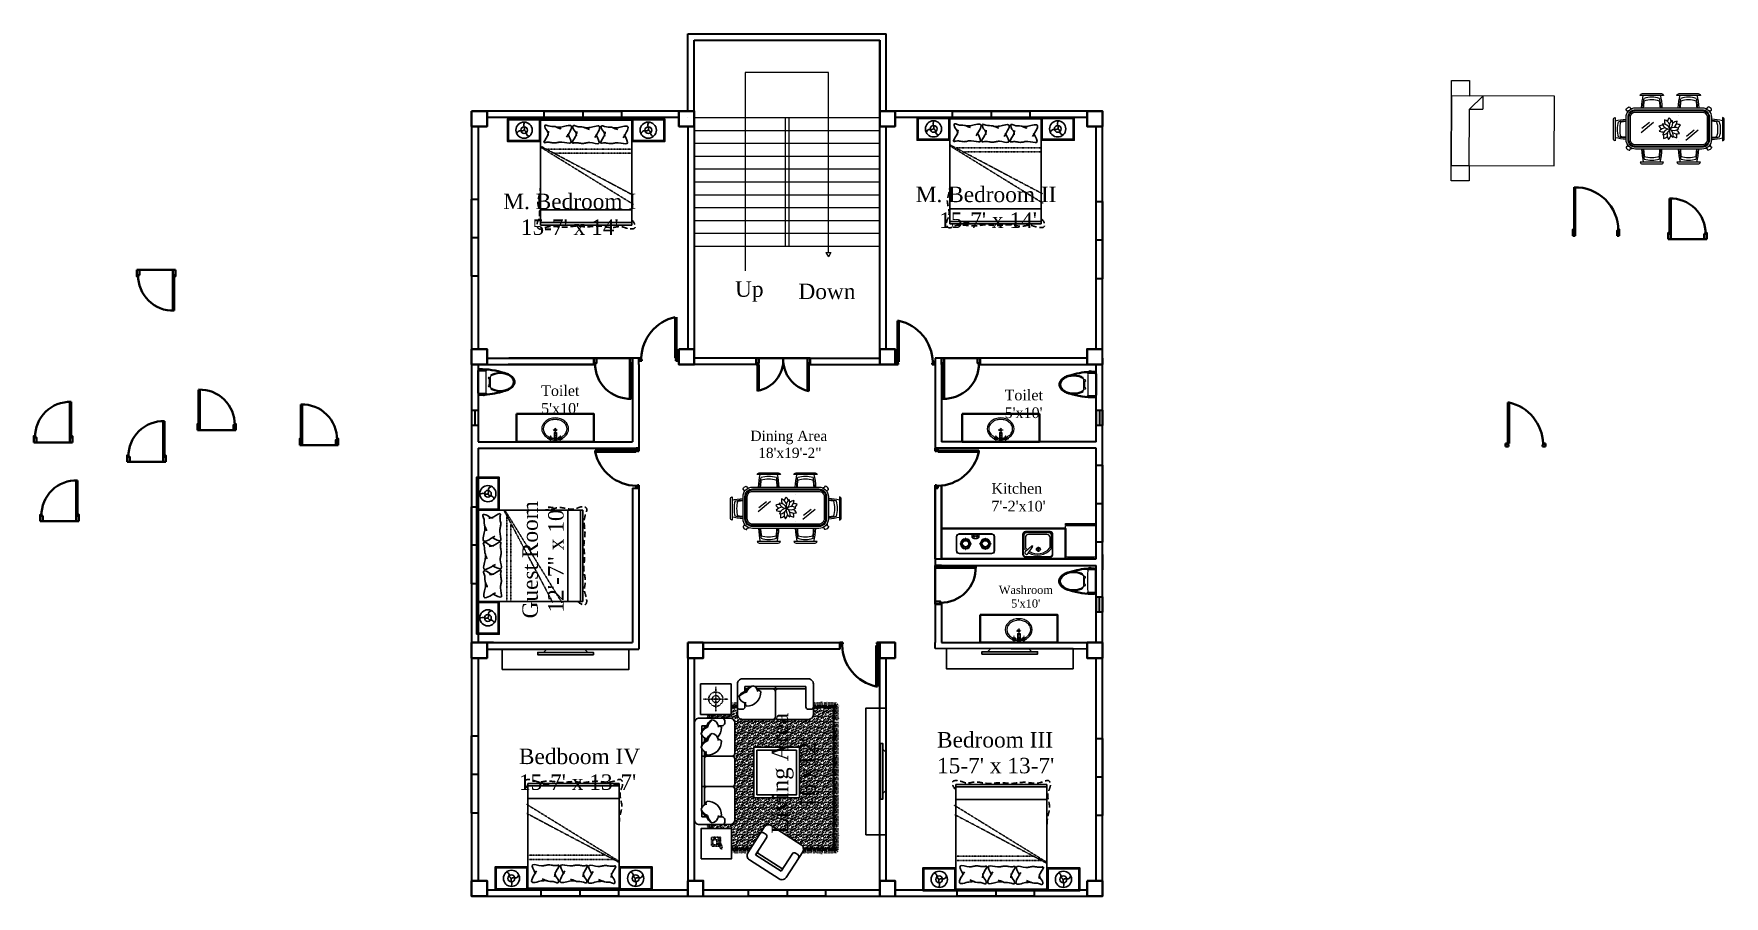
# Model space of a CAD drawing. Header units: inches. Extents: x -79350 to 491628, y -93215 to 155882.
# Drawn here: x -40033 to -38720, y -10547 to -9877 of the extents above; entities that cross this region are included whole.
import ezdxf

# ---------------------------------------------------------------- set-up
doc = ezdxf.new("R2010")
doc.units = ezdxf.units.IN
doc.header["$MEASUREMENT"] = 0
for name, pattern in [('DASHDOT2', [0.5, 0.25, -0.125, 0, -0.125]), ('DASHED2', [0.375, 0.25, -0.125]), ('HIDDEN2', [0.1875, 0.125, -0.0625])]:
    doc.linetypes.add(name, pattern=pattern)
doc.layers.get('0').update_dxf_attribs({"lineweight": 30})
for name, color, linetype, lineweight in [('A-illustr-FURNITURE', 11, 'Continuous', 9), ('Column', 1, 'Continuous', 30), ('Letter', 7, 'Continuous', 20), ('LINE', 7, 'Continuous', 20), ('SANITARY', 42, 'Continuous', 13)]:
    doc.layers.add(name, color=color, linetype=linetype, lineweight=lineweight)
doc.layers.add('Door', color=7, linetype='Continuous', lineweight=40, true_color=0x763422)
doc.layers.add('Window', color=7, linetype='Continuous', lineweight=30, true_color=0x6b99dd)
for name, color, linetype in [('FURHATCH', 57, 'Continuous'), ('FURNITURE', 53, 'Continuous'), ('Stairs', 7, 'Continuous'), ('Wall', 7, 'Continuous')]:
    doc.layers.add(name, color=color, linetype=linetype)
doc.styles.get("Standard").update_dxf_attribs({"font": 'times.ttf', "height": 12})

msp = doc.modelspace()

# ---------------------------------------------------------------- texts
at = {"layer": 'Letter', "attachment_point": 1}
for s, width, gutter_width, heights, insert, char_height in [("M. Bedroom I^J   15-7' x 14'", 143.7063, 60, [47.61], (-39668.38, -10001.71), 12), ("M. Bedroom II^J    15-7' x 14'", 143.7063, 60, [47.61], (-39348, -9996.28), 12), ("Toilet^J5'x10'", 97.678, 41.31, [0], (-39639, -10150.61), 8.2616), ("Toilet^J5'x10'", 97.678, 41.31, [0], (-39279, -10154), 8.2616), ('Dining Area ^J  18\'x19\'-2"', 95.1702, 39.74, [31.53], (-39476.42, -10185.85), 7.9471), ("       Kitchen^J       7'-2'x10'", 97.678, 41.31, [0], (-39311.11, -10226.52), 8.2616), ("Washroom^J    5'x10'", 93.1404, 31.73, [17.19], (-39283.5, -10306.31), 6.3452), ("Bedroom III^J15-7' x 13-7'", 143.7063, 60, [47.61], (-39331.5, -10420), 12), (" Bedboom IV^J 15-7' x 13-7'", 143.7063, 60, [47.61], (-39660.75, -10432.88), 12)]:
    msp.add_mtext_dynamic_manual_height_columns(s, width=width, gutter_width=gutter_width, heights=heights, dxfattribs=dict(at, insert=insert, char_height=char_height))
at = {"layer": 'Letter', "attachment_point": 1, "rotation": 90}
for s, width, gutter_width, heights, insert, char_height in [('Guest Room^J 12\'-7" x 10\'', 159.6277, 60, [0], (-39653.52, -10331.67), 12), ("Living Area ^J    16'x12'", 153.1953, 63.96, [50.75], (-39459.85, -10498.91), 12.7924)]:
    msp.add_mtext_dynamic_manual_height_columns(s, width=width, gutter_width=gutter_width, heights=heights, dxfattribs=dict(at, insert=insert, char_height=char_height))
at = {"layer": 'Stairs', "char_height": 12, "attachment_point": 1}
for s, width, insert in [('Up', 69.7229, (-39488.36, -10069.82)), ('Down', 86.0171, (-39439.12, -10071.6))]:
    msp.add_mtext_dynamic_manual_height_columns(s, width=width, gutter_width=60, heights=[0], dxfattribs=dict(at, insert=insert))

# ---------------------------------------------------------------- blocks, each defined once
blk = doc.blocks.new('d30')
at = {"layer": 'Door', "ltscale": 0.3}
for p, q in [((37959.6, 7135.1), (37959.6, 7162.6)), ((37960.6, 7135.1), (37960.6, 7162.6)), ((37931.6, 7131.1), (37933.6, 7131.1)), ((37933.6, 7131.1), (37959.6, 7131.1)), ((37959.6, 7131.1), (37961.6, 7131.1))]:
    blk.add_line(p, q, dxfattribs=at)
for points in [[(37931.6, 7131.1), (37931.6, 7136.1), (37932.6, 7136.1), (37932.6, 7135.1), (37933.6, 7135.1), (37933.6, 7131.1)], [(37961.6, 7131.1), (37961.6, 7136.1), (37960.6, 7136.1), (37960.6, 7135.1), (37959.6, 7135.1), (37959.6, 7131.1)]]:
    blk.add_lwpolyline(points, dxfattribs=at)
blk.add_arc((37959.7, 7135.6), 27.1, 88.0728, 180.8948, dxfattribs=at)
blk = doc.blocks.new('A$Cd981bfd4')
at = {"layer": 'Door', "ltscale": 0.3}
for p, q in [((0, 41), (20.6, 41)), ((0, 40), (20.6, 40)), ((20.6, 42), (25.6, 42)), ((20.6, 40), (20.6, 41)), ((25.6, 42), (25.6, 40)), ((25.6, 40), (25.6, 21)), ((25.6, 2), (25.6, 21)), ((0, 2), (21.6, 2)), ((0, 1), (21.6, 1)), ((20.6, 0), (25.6, 0))]:
    blk.add_line(p, q, dxfattribs=at)
for points in [[(25.6, 42), (25.6, 40), (21.6, 40), (21.6, 41), (20.6, 41), (20.6, 42)], [(25.6, 0), (25.6, 2), (21.6, 2), (21.6, 1), (20.6, 1), (20.6, 0)]]:
    blk.add_lwpolyline(points, dxfattribs=at)
for centre, radius, start, end in [((24.3, 45.5), 24.6, 190.6572, 272.9002), ((24.4, -3.9), 24.9, 87.3888, 168.6891)]:
    blk.add_arc(centre, radius, start, end, dxfattribs=at)
blk = doc.blocks.new('A$C8264ac47')
at = {"layer": 'A-illustr-FURNITURE', "color": 18, "true_color": 0x000000}
for p, q in [((503, 1445), (999, 1445)), ((1278, 1445), (1774, 1445)), ((36, 503), (36, 999)), ((810, 979), (549, 762)), ((797, 894), (635, 765)), ((969, 1020), (970, 1020)), ((1752, 817), (1491, 599)), ((1739, 731), (1577, 602)), ((2300, 503), (2300, 999)), ((969, 461), (970, 461)), ((503, 36), (999, 36)), ((1278, 36), (1774, 36))]:
    blk.add_line(p, q, dxfattribs=at)
for points in [[(999, 1445, 0.333667), (951, 1481), (551, 1481, 0.333667), (503, 1445)], [(1774, 1445, 0.333667), (1726, 1481), (1326, 1481, 0.333667), (1278, 1445)], [(36, 999, 0.333667), (0, 951), (0, 551, 0.333667), (36, 503)], [(2300, 999, -0.333667), (2336, 951), (2336, 551, -0.333667), (2300, 503)], [(999, 36, -0.333667), (951, 0), (551, 0, -0.333667), (503, 36)], [(1774, 36, -0.333667), (1726, 0), (1326, 0, -0.333667), (1278, 36)]]:
    blk.add_lwpolyline(points, format="xyb", dxfattribs=at)
for points in [[(469, 1172), (1869, 1172, -0.414214), (2069, 972), (2069, 499, -0.414214), (1869, 299), (469, 299, -0.414214), (269, 499), (269, 972, -0.414214)], [(469, 1132), (1869, 1132, -0.414214), (2029, 972), (2029, 499, -0.414214), (1869, 339), (469, 339, -0.414214), (309, 499), (309, 972, -0.414214)], [(469, 1112), (1869, 1112, -0.414214), (2009, 972), (2009, 499, -0.414214), (1869, 359), (469, 359, -0.414214), (329, 499), (329, 972, -0.414214)], [(469, 1082), (1869, 1082, -0.414214), (1979, 972), (1979, 499, -0.414214), (1869, 389), (469, 389, -0.414214), (359, 499), (359, 972, -0.414214)]]:
    blk.add_lwpolyline(points, format="xyb", close=True, dxfattribs=at)
for centre, radius, start, end in [((753, 862), 543, 72.7033, 107.2967), ((753, 806), 543, 72.7033, 107.2967), ((1528, 862), 543, 72.7033, 107.2967), ((1528, 806), 543, 72.7033, 107.2967), ((618, 753), 543, 162.7033, 197.2967), ((674, 753), 543, 162.7033, 197.2967), ((1058, 603), 145, 122.5086, 156.2476), ((991, 675), 173, 56.1324, 105.6013), ((1109, 930), 188, 208.1301, 238.4932), ((1058, 631), 147, 52.0447, 133.2473), ((1047, 870), 159, 235.7761, 309.5159), ((1231, 920), 233, 177.2105, 198.3514), ((983, 787), 145, 50.5086, 84.2476), ((1234, 881), 159, 163.7761, 237.5159), ((1010, 797), 147, 340.0447, 61.2473), ((1230, 625), 147, 124.0447, 205.2473), ((1000, 688), 159, 307.7761, 21.5159), ((1311, 840), 188, 136.1301, 166.4932), ((1153, 894), 147, 268.0447, 349.2473), ((1302, 707), 159, 91.7761, 165.5159), ((1158, 588), 159, 19.7761, 93.5159), ((1289, 787), 147, 196.0447, 277.2473), ((1031, 874), 173, 344.1324, 33.6013), ((1339, 722), 233, 105.2105, 126.3514), ((1233, 897), 173, 272.1324, 321.6013), ((1136, 916), 145, 338.5086, 12.2476), ((1287, 621), 188, 64.1301, 94.4932), ((1183, 557), 233, 33.2105, 54.3514), ((1662, 753), 543, 342.7033, 17.2967), ((1717, 753), 543, 342.7033, 17.2967), ((1008, 879), 233, 249.2105, 270.3514), ((1167, 575), 173, 128.1324, 177.6013), ((962, 767), 188, 280.1301, 310.4931), ((1257, 617), 145, 194.5086, 228.2476), ((1317, 712), 173, 200.1324, 249.6013), ((979, 655), 233, 321.2105, 342.3514), ((1071, 576), 188, 352.1301, 22.4931), ((1305, 811), 145, 266.5086, 300.2476), ((753, 674), 543, 252.7033, 287.2967), ((753, 618), 543, 252.7033, 287.2967), ((1528, 674), 543, 252.7033, 287.2967), ((1528, 618), 543, 252.7033, 287.2967)]:
    blk.add_arc(centre, radius, start, end, dxfattribs=at)
for centre, major_axis, start_param, end_param in [((753, 1081), (0, -632), 4.099527, 4.56758), ((753, 1081), (0, -632), 7.99879, 8.466844), ((1528, 1081), (0, -632), 4.099527, 4.56758), ((1528, 1081), (0, -632), 7.99879, 8.466844), ((399, 753), (632, 0), 8.062748, 8.466844), ((399, 753), (632, 0), 4.099527, 4.503623)]:
    blk.add_ellipse(centre, major_axis=major_axis, ratio=0.345133, start_param=start_param, end_param=end_param, dxfattribs=at)
at = {"layer": 'A-illustr-FURNITURE', "color": 18, "true_color": 0x000000, "extrusion": (0, 0, -1)}
for centre, major_axis, start_param, end_param in [((1937, 753), (632, 0), 4.923784, 5.325251), ((1937, 753), (632, 0), 0.957934, 1.359402), ((753, 399), (0, 632), 4.099527, 4.553045), ((753, 399), (0, 632), 1.730141, 2.183659), ((1528, 399), (0, 632), 4.099527, 4.553045), ((1528, 399), (0, 632), 1.730141, 2.183659)]:
    blk.add_ellipse(centre, major_axis=major_axis, ratio=0.345133, start_param=start_param, end_param=end_param, dxfattribs=at)
at = {"layer": 'A-illustr-FURNITURE', "color": 18, "true_color": 0x000000}
for points, knots in [([(296, 1074), (295, 1083), (293, 1099), (288, 1122), (258, 1120), (281, 1171), (304, 1186), (349, 1200), (350, 1177), (355, 1159), (376, 1161), (390, 1159), (395, 1158)], [25.854151, 25.854151, 25.854151, 25.854151, 52.771329, 71.894905, 86.117928, 121.954734, 172.04851, 202.476174, 216.691855, 230.01003, 254.635643, 269.112988, 269.112988, 269.112988, 269.112988]), ([(592, 1381), (589, 1365), (586, 1349), (580, 1306), (576, 1280), (571, 1226), (569, 1199), (568, 1172)], [4.2084563, 4.2084563, 4.2084563, 4.2084563, 4.2962292, 4.2962292, 4.433179, 4.433179, 4.5651263, 4.5651263, 4.5651263, 4.5651263]), ([(594, 1325), (590, 1302), (587, 1277), (582, 1226), (580, 1199), (579, 1172)], [4.3081151, 4.3081151, 4.3081151, 4.3081151, 4.433179, 4.433179, 4.5651263, 4.5651263, 4.5651263, 4.5651263]), ([(925, 1172), (924, 1197), (922, 1222), (917, 1273), (914, 1300), (910, 1326)], [8.0012444, 8.0012444, 8.0012444, 8.0012444, 8.1227425, 8.1227425, 8.2598231, 8.2598231, 8.2598231, 8.2598231]), ([(939, 1172), (938, 1197), (936, 1222), (931, 1275), (927, 1303), (921, 1347), (918, 1364), (915, 1381)], [8.0012444, 8.0012444, 8.0012444, 8.0012444, 8.1227425, 8.1227425, 8.2664644, 8.2664644, 8.3579144, 8.3579144, 8.3579144, 8.3579144]), ([(1367, 1381), (1364, 1365), (1361, 1349), (1355, 1306), (1351, 1280), (1346, 1226), (1344, 1199), (1343, 1172)], [4.2084563, 4.2084563, 4.2084563, 4.2084563, 4.2962292, 4.2962292, 4.433179, 4.433179, 4.5651263, 4.5651263, 4.5651263, 4.5651263]), ([(1369, 1325), (1365, 1302), (1362, 1277), (1357, 1226), (1355, 1199), (1354, 1172)], [4.3081151, 4.3081151, 4.3081151, 4.3081151, 4.433179, 4.433179, 4.5651263, 4.5651263, 4.5651263, 4.5651263]), ([(1700, 1172), (1699, 1197), (1697, 1222), (1692, 1273), (1689, 1300), (1685, 1326)], [8.0012444, 8.0012444, 8.0012444, 8.0012444, 8.1227425, 8.1227425, 8.2598231, 8.2598231, 8.2598231, 8.2598231]), ([(1714, 1172), (1713, 1197), (1711, 1222), (1706, 1275), (1703, 1303), (1696, 1347), (1693, 1364), (1690, 1381)], [8.0012444, 8.0012444, 8.0012444, 8.0012444, 8.1227425, 8.1227425, 8.2664644, 8.2664644, 8.3579144, 8.3579144, 8.3579144, 8.3579144]), ([(2041, 1075), (2042, 1084), (2044, 1099), (2049, 1122), (2079, 1120), (2056, 1171), (2033, 1186), (1988, 1200), (1987, 1177), (1982, 1159), (1961, 1161), (1948, 1159), (1943, 1158)], [26.596612, 26.596612, 26.596612, 26.596612, 52.771329, 71.894905, 86.117928, 121.954734, 172.04851, 202.476174, 216.691855, 230.01003, 254.635643, 268.767944, 268.767944, 268.767944, 268.767944]), ([(269, 936), (257, 935), (246, 935), (206, 931), (178, 927), (133, 921), (116, 918), (100, 915)], [8.0663515, 8.0663515, 8.0663515, 8.0663515, 8.1227425, 8.1227425, 8.2664644, 8.2664644, 8.3579144, 8.3579144, 8.3579144, 8.3579144]), ([(269, 922), (257, 921), (246, 921), (207, 917), (180, 914), (154, 910)], [8.0663515, 8.0663515, 8.0663515, 8.0663515, 8.1227425, 8.1227425, 8.2598231, 8.2598231, 8.2598231, 8.2598231]), ([(2069, 936), (2080, 935), (2091, 934), (2130, 931), (2158, 927), (2203, 921), (2219, 918), (2236, 915)], [8.0690291, 8.0690291, 8.0690291, 8.0690291, 8.1227425, 8.1227425, 8.2664644, 8.2664644, 8.3579144, 8.3579144, 8.3579144, 8.3579144]), ([(2069, 922), (2080, 921), (2091, 920), (2129, 917), (2156, 914), (2182, 910)], [8.0690291, 8.0690291, 8.0690291, 8.0690291, 8.1227425, 8.1227425, 8.2598231, 8.2598231, 8.2598231, 8.2598231]), ([(100, 592), (116, 589), (132, 586), (174, 579), (201, 576), (242, 572), (255, 571), (269, 570)], [4.2084563, 4.2084563, 4.2084563, 4.2084563, 4.2962292, 4.2962292, 4.433179, 4.433179, 4.5000191, 4.5000191, 4.5000191, 4.5000191]), ([(155, 594), (179, 590), (203, 587), (242, 583), (255, 582), (269, 581)], [4.3081151, 4.3081151, 4.3081151, 4.3081151, 4.433179, 4.433179, 4.5000191, 4.5000191, 4.5000191, 4.5000191]), ([(296, 398), (295, 390), (293, 375), (288, 353), (258, 355), (281, 304), (304, 289), (349, 275), (350, 297), (355, 316), (374, 314), (386, 315), (389, 316)], [28.55667, 28.55667, 28.55667, 28.55667, 52.771329, 71.894905, 86.117928, 121.954734, 172.04851, 202.476174, 216.691855, 230.01003, 254.635643, 263.792895, 263.792895, 263.792895, 263.792895]), ([(2041, 397), (2042, 389), (2044, 375), (2049, 353), (2079, 355), (2056, 304), (2033, 289), (1988, 275), (1987, 297), (1982, 316), (1963, 314), (1951, 315), (1948, 316)], [29.290825, 29.290825, 29.290825, 29.290825, 52.771329, 71.894905, 86.117928, 121.954734, 172.04851, 202.476174, 216.691855, 230.01003, 254.635643, 263.419397, 263.419397, 263.419397, 263.419397]), ([(2181, 594), (2157, 590), (2133, 587), (2095, 583), (2082, 582), (2069, 581)], [4.3081151, 4.3081151, 4.3081151, 4.3081151, 4.433179, 4.433179, 4.4973415, 4.4973415, 4.4973415, 4.4973415]), ([(2236, 592), (2220, 589), (2204, 586), (2162, 579), (2135, 576), (2095, 572), (2082, 571), (2069, 570)], [4.2084563, 4.2084563, 4.2084563, 4.2084563, 4.2962292, 4.2962292, 4.433179, 4.433179, 4.4973415, 4.4973415, 4.4973415, 4.4973415]), ([(592, 100), (589, 116), (586, 132), (580, 174), (576, 201), (571, 252), (569, 275), (568, 299)], [4.2084563, 4.2084563, 4.2084563, 4.2084563, 4.2962292, 4.2962292, 4.433179, 4.433179, 4.5503345, 4.5503345, 4.5503345, 4.5503345]), ([(594, 155), (590, 179), (587, 203), (582, 252), (581, 275), (579, 299)], [4.3081151, 4.3081151, 4.3081151, 4.3081151, 4.433179, 4.433179, 4.5503345, 4.5503345, 4.5503345, 4.5503345]), ([(924, 299), (923, 277), (922, 256), (917, 207), (914, 180), (910, 154)], [8.0160361, 8.0160361, 8.0160361, 8.0160361, 8.1227425, 8.1227425, 8.2598231, 8.2598231, 8.2598231, 8.2598231]), ([(938, 299), (937, 277), (936, 256), (931, 206), (927, 178), (921, 133), (918, 116), (915, 100)], [8.0160361, 8.0160361, 8.0160361, 8.0160361, 8.1227425, 8.1227425, 8.2664644, 8.2664644, 8.3579144, 8.3579144, 8.3579144, 8.3579144]), ([(1367, 100), (1364, 116), (1361, 132), (1355, 174), (1351, 201), (1346, 252), (1344, 275), (1343, 299)], [4.2084563, 4.2084563, 4.2084563, 4.2084563, 4.2962292, 4.2962292, 4.433179, 4.433179, 4.5503345, 4.5503345, 4.5503345, 4.5503345]), ([(1369, 155), (1365, 179), (1362, 203), (1357, 252), (1356, 275), (1354, 299)], [4.3081151, 4.3081151, 4.3081151, 4.3081151, 4.433179, 4.433179, 4.5503345, 4.5503345, 4.5503345, 4.5503345]), ([(1700, 299), (1698, 277), (1697, 256), (1692, 207), (1689, 180), (1685, 154)], [8.0160361, 8.0160361, 8.0160361, 8.0160361, 8.1227425, 8.1227425, 8.2598231, 8.2598231, 8.2598231, 8.2598231]), ([(1714, 299), (1712, 277), (1711, 256), (1706, 206), (1703, 178), (1696, 133), (1693, 116), (1690, 100)], [8.0160361, 8.0160361, 8.0160361, 8.0160361, 8.1227425, 8.1227425, 8.2664644, 8.2664644, 8.3579144, 8.3579144, 8.3579144, 8.3579144])]:
    blk.add_open_spline(points, degree=3, knots=knots, dxfattribs=at)
blk = doc.blocks.new('yq_bed_01')
at = {"linetype": 'Continuous', "ltscale": 1000}
for p, q in [((2100, 900), (0, 900)), ((0, 900), (0, -900)), ((2100, -900), (2100, 900)), ((0, -900), (2100, -900))]:
    blk.add_line(p, q, dxfattribs=at)
at = {"linetype": 'Continuous'}
for points in [[(0, 1550), (0, 900), (450, 900), (450, 1550)], [(0, -900), (0, -1550), (450, -1550), (450, -900)]]:
    blk.add_lwpolyline(points, close=True, dxfattribs=at)
for centre in [(225, 1225), (225, -1225)]:
    blk.add_circle(centre, 160, dxfattribs=at)
at = {"layer": 'FURHATCH', "linetype": 'Continuous', "ltscale": 1000}
for p, q in [((30, 900), (30, -900)), ((1800, -900), (1800, 900)), ((2050, -900), (2050, 900))]:
    blk.add_line(p, q, dxfattribs=at)
at = {"layer": 'FURHATCH', "linetype": 'DASHED2', "ltscale": 0.5}
for p, q in [((540, -900), (1504, 921)), ((560, -900), (1689, 931)), ((600, 900), (600, -782)), ((680, 900), (680, -625))]:
    blk.add_line(p, q, dxfattribs=at)
at = {"layer": 'FURHATCH', "linetype": 'Continuous'}
for points in [[(20, 1530), (20, 920), (430, 920), (430, 1530)], [(20, -920), (20, -1530), (430, -1530), (430, -920)]]:
    blk.add_lwpolyline(points, close=True, dxfattribs=at)
for points in [[(225, 1227, 0.228099), (158, 1225, -0.317646), (66, 1242)], [(346, 1329, -0.398826), (280, 1270, 0.069197), (273, 1269, 0.240714), (225, 1227, -0.240714)], [(300, 1084, -0.414712), (235, 1160, 0.258086), (225, 1227)], [(225, -1223, 0.228099), (158, -1225, -0.317646), (66, -1208)], [(346, -1121, -0.398826), (280, -1180, 0.069197), (273, -1181, 0.240714), (225, -1223, -0.240714)], [(300, -1366, -0.414712), (235, -1290, 0.258086), (225, -1223)]]:
    blk.add_lwpolyline(points, format="xyb", dxfattribs=at)
for centre in [(225, 1227), (225, -1223)]:
    blk.add_circle(centre, 67.5, dxfattribs=at)
at = {"layer": 'FURHATCH', "linetype": 'Continuous', "ltscale": 1000}
for points, knots in [([(376, 729), (270, 795), (112, 892), (156, 710), (179, 623), (180, 565), (181, 528)], [0, 0, 0, 0, 257.192142, 380.388355, 440.188761, 557.045341, 557.045341, 557.045341, 557.045341]), ([(313, 750), (392, 793), (546, 876), (461, 661), (480, 562), (498, 484), (476, 402), (475, 340), (499, 246), (355, 365), (285, 372), (256, 374)], [0, 0, 0, 0, 197.98522, 383.798459, 461.536852, 537.063609, 629.138715, 719.341985, 744.183766, 895.041347, 1000.692483, 1000.692483, 1000.692483, 1000.692483]), ([(213, 622), (206, 601), (192, 561), (153, 477), (178, 400), (123, 302), (210, 290), (256, 366), (322, 366), (343, 366)], [0, 0, 0, 0, 70.314327, 132.712823, 281.06886, 345.030234, 373.143701, 508.899423, 574.349148, 574.349148, 574.349148, 574.349148]), ([(210, 63), (203, 42), (189, 2), (150, -82), (175, -159), (120, -257), (207, -269), (253, -193), (319, -193), (340, -193)], [0, 0, 0, 0, 70.314327, 132.712823, 281.06886, 345.030234, 373.143701, 508.899423, 574.349148, 574.349148, 574.349148, 574.349148]), ([(373, 170), (267, 236), (109, 333), (153, 151), (176, 64), (177, 6), (178, -31)], [0, 0, 0, 0, 257.192142, 380.388355, 440.188761, 557.045341, 557.045341, 557.045341, 557.045341]), ([(309, 191), (389, 234), (543, 317), (458, 102), (477, 3), (495, -75), (472, -157), (472, -219), (496, -313), (352, -194), (282, -187), (253, -185)], [0, 0, 0, 0, 197.98522, 383.798459, 461.536852, 537.063609, 629.138715, 719.341985, 744.183766, 895.041347, 1000.692483, 1000.692483, 1000.692483, 1000.692483]), ([(363, -385), (257, -319), (99, -222), (143, -405), (166, -492), (167, -549), (168, -587)], [0, 0, 0, 0, 257.192142, 380.388355, 440.188761, 557.045341, 557.045341, 557.045341, 557.045341]), ([(300, -364), (379, -321), (533, -238), (448, -453), (467, -553), (485, -631), (463, -712), (462, -774), (486, -868), (342, -750), (272, -743), (243, -740)], [0, 0, 0, 0, 197.98522, 383.798459, 461.536852, 537.063609, 629.138715, 719.341985, 744.183766, 895.041347, 1000.692483, 1000.692483, 1000.692483, 1000.692483]), ([(200, -493), (193, -514), (179, -553), (140, -637), (165, -714), (110, -812), (197, -824), (243, -749), (309, -749), (330, -749)], [0, 0, 0, 0, 70.314327, 132.712823, 281.06886, 345.030234, 373.143701, 508.899423, 574.349148, 574.349148, 574.349148, 574.349148])]:
    blk.add_open_spline(points, degree=3, knots=knots, dxfattribs=at)
at = {"layer": 'FURHATCH', "linetype": 'DASHED2', "ltscale": 451.947922}
blk.add_open_spline([(1992, 900), (2071, 970), (2189, 999), (2167, 789), (2108, 682), (2173, 491), (2091, 272), (2150, 28), (2100, -200), (2173, -484), (2083, -701), (2209, -948), (2066, -979), (1864, -867), (1699, -991), (1474, -909), (1368, -903), (1308, -900)], degree=3, knots=[0, 0, 0, 0, 140.356688, 240.855445, 374.272085, 514.628774, 800.960617, 1037.309606, 1234.977718, 1501.883052, 1872.056655, 1990.732643, 2052.345442, 2125.407537, 2467.000811, 2608.004871, 2786.638856, 2786.638856, 2786.638856, 2786.638856], dxfattribs=at)
blk = doc.blocks.new('yq_tvcab_01')
blk.add_lwpolyline([(0, -1250), (0, 1250), (400, 1250), (400, -1250)], close=True)
at = {"layer": 'FURHATCH'}
blk.add_line((67, 550), (67, -550), dxfattribs=at)
blk.add_lwpolyline([(0, -370), (67, -438), (67, -550), (112, -550), (112, 550), (67, 550), (67, 438), (0, 370)], close=True, dxfattribs=at)
blk = doc.blocks.new('yq_sink_01')
for p, q in [((183, 24), (20, 24)), ((20, 24), (20, -24)), ((183, 24), (183, -24)), ((183, -24), (20, -24))]:
    blk.add_line(p, q)
at = {"linetype": 'DASHDOT2'}
for p, q in [((131, 97), (26, 97)), ((69, 24), (69, 158)), ((236, 48), (236, -48)), ((278, 0), (26, 0)), ((131, -97), (26, -97)), ((69, -24), (69, -158))]:
    blk.add_line(p, q, dxfattribs=at)
for centre, radius in [((69, 95), 33.5), ((69, 95), 23.9), ((236, 1), 23.9), ((69, -95), 33.5), ((69, -95), 23.9)]:
    blk.add_circle(centre, radius)
for centre, radius, start, end in [((366, 1), 326, 167.8612, 192.4926), ((312, 19), 269, 140.9541, 156.021), ((366, 1), 296, 168.0916, 192.4003), ((312, 19), 239, 140.9541, 155.6677), ((277, 47), 224, 117.0522, 140.9541), ((277, 47), 195, 117.0522, 140.9541), ((255, 91), 176, 62.9478, 117.0522), ((255, 91), 146, 62.9478, 117.0522), ((233, 47), 195, 39.0459, 62.9478), ((233, 47), 224, 39.0459, 62.9478), ((199, 19), 239, 18.571, 39.0459), ((199, 19), 269, 18.571, 39.0459), ((145, 1), 296, 0, 18.571), ((145, 1), 296, 341.429, 360), ((145, 1), 326, 360, 18.571), ((145, 1), 326, 341.429, 360), ((312, -17), 269, 204.5507, 219.0459), ((312, -17), 239, 204.736, 219.0459), ((277, -45), 224, 219.0459, 242.9478), ((277, -45), 195, 219.0459, 242.9478), ((255, -88), 176, 242.9478, 297.0522), ((255, -88), 146, 242.9478, 297.0522), ((233, -45), 195, 297.0522, 320.9541), ((233, -45), 224, 297.0522, 320.9541), ((199, -17), 239, 320.9541, 341.429), ((199, -17), 269, 320.9541, 341.429)]:
    blk.add_arc(centre, radius, start, end)
blk = doc.blocks.new('yq_matong_01')
for p, q in [((0, 201), (0, -201)), ((20, 221), (139, 221)), ((216, 91), (238, 91)), ((216, 61), (238, 61)), ((223, 61), (223, -61)), ((238, 104), (238, -104)), ((252, 138), (252, 114)), ((20, -221), (139, -221)), ((97, -221), (97, -226)), ((97, -226), (132, -226)), ((132, -221), (132, -226)), ((216, -61), (238, -61)), ((216, -91), (238, -91)), ((252, -114), (252, -138))]:
    blk.add_line(p, q)
for centre, radius, start, end in [((55, 202), 54.8, 117.322, 181.8992), ((20, 201), 20, 90, 180), ((64, -1165), 1417, 71.4068, 91.3856), ((139, 201), 20, 2.3063, 90), ((217, 161), 83.2, 95.4963, 139.9324), ((-4840, 0), 5003, 357.6937, 2.3063), ((216, 76), 15, 90, 270), ((357, -47), 193, 123.2779, 128.1384), ((407, -123), 283, 105.2088, 123.2779), ((407, -123), 303, 105.2088, 120.5699), ((439, -242), 427, 74.7912, 105.2088), ((439, -242), 407, 74.7912, 105.2088), ((471, -123), 283, 56.7221, 74.7912), ((471, -123), 303, 56.7221, 74.7912), ((521, -47), 193, 32.2565, 56.7221), ((521, -47), 213, 32.2565, 56.7221), ((596, 0), 104, 360, 32.2565), ((596, 0), 124, 360, 32.2565), ((51, -204), 51.4, 175.687, 245.0918), ((20, -201), 20, 180, 270), ((64, 1165), 1417, 268.6144, 271.2036), ((157, -247), 63.1, 159.6834, 188.4939), ((114, -226), 37, 237.5287, 304.2772), ((72, -247), 63.1, 352.0944, 20.3166), ((64, 1165), 1417, 272.8967, 288.5932), ((139, -201), 20, 270, 357.6937), ((217, -161), 83.2, 220.0676, 264.5037), ((216, -76), 15, 90, 270), ((357, 47), 193, 231.8616, 236.7221), ((407, 123), 283, 236.7221, 254.7912), ((407, 123), 303, 239.4301, 254.7912), ((439, 242), 427, 254.7912, 285.2088), ((439, 242), 407, 254.7912, 285.2088), ((471, 123), 283, 285.2088, 303.2779), ((471, 123), 303, 285.2088, 303.2779), ((521, 47), 193, 303.2779, 327.7435), ((521, 47), 213, 303.2779, 327.7435), ((596, 0), 104, 327.7435, 360), ((596, 0), 124, 327.7435, 360)]:
    blk.add_arc(centre, radius, start, end)
blk = doc.blocks.new('yq_sofa_01')
at = {"layer": 'FURHATCH', "linetype": 'HIDDEN2'}
h = blk.add_hatch(dxfattribs=at)
h.set_pattern_fill('GEOL1,_O', color=256, scale=150, angle=45)
h.set_pattern_definition([(45, (-2935.14, 78.03), (4e-14, 212.132), [37.5, -112.5]), (45, (-2940.44, 200), (4e-14, 212.132), [37.5, -112.5]), (135, (-2961.66, 125.76), (-212.132, 7e-14), [37.5, -112.5]), (135, (-2956.35, 205.3), (-212.132, 7e-14), [37.5, -112.5]), (90, (-2988.17, 173.49), (-106.066, 106.066), [37.5, -174.632]), (180, (-2876.8, 136.36), (-106.066, -106.066), [37.5, -174.632]), (71.565, (-2940.444, 136.365), (106.066, 106.066), [37.5, -297.9102]), (71.565, (-2945.75, 237.13), (106.066, 106.066), [37.5, -297.9102]), (108.435, (-2860.895, 152.274), (-106.066, 106.066), [37.5, -297.9102]), (108.435, (-2956.354, 152.274), (-106.066, 106.066), [37.5, -297.9102]), (108.435, (-2892.714, 162.88), (-106.066, 106.066), [37.5, -297.9102]), (161.565, (-2993.48, 136.365), (-106.066, 106.066), [37.5, -297.9102]), (198.435, (-2929.84, 115.15), (-106.066, -106.066), [37.5, -297.9102])])
edge = h.paths.add_edge_path()
edge.add_line((2738, 1513), (2151, 1513))
edge.add_arc((2053, 1533), 100, 302.6488, 348.511, ccw=False)
edge.add_line((2107, 1449), (1518, 1071))
edge.add_arc((1464, 1155), 100, 212.6488, 302.6488, ccw=False)
edge.add_line((1380, 1101), (1116, 1513))
edge.add_line((1116, 1513), (736, 1513))
edge.add_line((736, 1513), (736, 1125))
edge.add_line((736, 1125), (356, 1125))
edge.add_line((356, 1125), (356, 1050))
edge.add_line((356, 1050), (700, 1050))
edge.add_arc((700, 950), 100, 0, 90, ccw=False)
edge.add_line((800, 950), (800, 350))
edge.add_arc((750, 350), 50, 270, 360, ccw=False)
edge.add_arc((750, 250), 50, 0, 90, ccw=False)
edge.add_line((800, 250), (800, -250))
edge.add_arc((750, -250), 50, -90, 0, ccw=False)
edge.add_arc((750, -350), 50, 0, 90, ccw=False)
edge.add_line((800, -350), (800, -950))
edge.add_arc((700, -950), 100, -90, 0, ccw=False)
edge.add_line((700, -1050), (356, -1050))
edge.add_line((356, -1050), (356, -1125))
edge.add_line((356, -1125), (725, -1125))
edge.add_line((725, -1125), (725, -1257))
edge.add_line((725, -1257), (850, -1257))
edge.add_line((850, -1257), (850, -1125))
edge.add_arc((950, -1125), 100, 90, 180, ccw=False)
edge.add_line((950, -1025), (1550, -1025))
edge.add_arc((1550, -1075), 50, 0, 90, ccw=False)
edge.add_line((1600, -1075), (1600, -1077))
edge.add_arc((1651, -1076), 50.8, 90.926, 180.926, ccw=False)
edge.add_line((1650, -1025), (2250, -1025))
edge.add_arc((2250, -1125), 100, 0, 90, ccw=False)
edge.add_line((2350, -1125), (2350, -1257))
edge.add_line((2350, -1257), (2738, -1257))
edge.add_line((2738, -1257), (2738, 1513))
h.paths.add_polyline_path([(2075, 525), (2075, -475), (1175, -475), (1175, 525)], flags=16)
for points in [[(1056, 1607, -0.414214), (1086, 1745), (1676, 2122, -0.414214), (1814, 2092), (2138, 1587, -0.414214), (2107, 1449), (1518, 1071, -0.414214), (1380, 1101)], [(800, 350), (800, 950, 0.414214), (700, 1050), (100, 1050, 0.414214), (0, 950), (0, -950, 0.414214), (100, -1050), (700, -1050, 0.414214), (800, -950), (800, -350, 0.414214), (750, -300, 0.414214), (800, -250), (800, 250, 0.414214), (750, 300, 0.414214)], [(1650, -1025, 0.404778), (1600, -1075, 0.414214), (1550, -1025), (950, -1025, 0.414214), (850, -1125), (850, -1725, 0.414214), (950, -1825), (2250, -1825, 0.414214), (2350, -1725), (2350, -1125, 0.414214), (2250, -1025)]]:
    blk.add_lwpolyline(points, format="xyb", close=True)
for points in [[(736, 1125), (736, 1725), (136, 1725), (136, 1125)], [(1175, 525), (1175, -475), (2075, -475), (2075, 525)], [(125, -1125), (125, -1725), (725, -1725), (725, -1125)]]:
    blk.add_lwpolyline(points, close=True)
at = {"layer": 'FURHATCH', "ltscale": 1000}
for p, q in [((1209, 1645), (1715, 1969)), ((1725, 1916), (1253, 1614)), ((1930, 1632), (1715, 1969)), ((1425, 1309), (1209, 1645)), ((1999, 1617), (2042, 1644)), ((1410, 1240), (1368, 1213)), ((248, 900), (150, 900)), ((150, 795), (150, 900)), ((150, -442), (150, 712)), ((200, 862), (200, 880)), ((550, 900), (473, 900)), ((600, 1000), (600, 950)), ((200, 320), (200, 661)), ((170, 300), (180, 300)), ((200, 280), (200, -280)), ((250, 300), (750, 300)), ((170, -300), (180, -300)), ((200, -320), (200, -392)), ((250, -300), (750, -300)), ((150, -525), (150, -712)), ((200, -592), (200, -661)), ((150, -795), (150, -900)), ((150, -900), (248, -900)), ((200, -862), (200, -880)), ((473, -900), (550, -900)), ((600, -950), (600, -1000)), ((950, -1225), (900, -1225)), ((1000, -1352), (1000, -1275)), ((1600, -1075), (1600, -1575)), ((2200, -1675), (2200, -1275)), ((2250, -1225), (2300, -1225)), ((1000, -1577), (1000, -1675)), ((1038, -1625), (1020, -1625)), ((1580, -1625), (1239, -1625)), ((1600, -1655), (1600, -1645)), ((1620, -1625), (2180, -1625)), ((1105, -1675), (1000, -1675)), ((1188, -1675), (2200, -1675))]:
    blk.add_line(p, q, dxfattribs=at)
at = {"layer": 'FURHATCH', "linetype": 'HIDDEN2'}
for p, q in [((520, 1476), (339, 1476)), ((339, 1476), (339, 1298)), ((445, 1448), (363, 1448)), ((363, 1448), (363, 1352)), ((363, 1352), (445, 1352)), ((445, 1352), (445, 1448)), ((478, 1332), (478, 1442)), ((496, 1464), (504, 1489)), ((500, 1493), (513, 1497)), ((500, 1332), (500, 1442)), ((504, 1502), (518, 1506)), ((509, 1511), (522, 1515)), ((513, 1519), (526, 1524)), ((520, 1298), (520, 1476)), ((522, 1436), (535, 1440)), ((525, 1530), (538, 1534)), ((526, 1445), (540, 1449)), ((531, 1453), (544, 1458)), ((535, 1524), (548, 1528)), ((535, 1462), (548, 1467)), ((540, 1515), (553, 1519)), ((540, 1471), (553, 1475)), ((544, 1506), (557, 1511)), ((544, 1497), (557, 1502)), ((544, 1489), (557, 1493)), ((544, 1480), (557, 1484)), ((745, 1528), (742, 1623)), ((777, 1528), (790, 1623)), ((819, 1528), (809, 1623)), ((837, 1528), (837, 1623)), ((859, 1528), (859, 1623)), ((905, 1528), (894, 1623)), ((929, 1528), (926, 1623)), ((967, 1528), (956, 1623)), ((992, 1528), (988, 1623)), ((1011, 1528), (1008, 1623)), ((1044, 1528), (1054, 1610)), ((1085, 1528), (1081, 1568)), ((2159, 1528), (2162, 1623)), ((2165, 1528), (2168, 1623)), ((2189, 1528), (2201, 1623)), ((2235, 1528), (2235, 1623)), ((2257, 1528), (2257, 1623)), ((2275, 1528), (2286, 1623)), ((2317, 1528), (2304, 1623)), ((2349, 1528), (2352, 1623)), ((2369, 1528), (2372, 1623)), ((2393, 1528), (2405, 1623)), ((2439, 1528), (2439, 1623)), ((2472, 1528), (2472, 1623)), ((2490, 1528), (2500, 1623)), ((2531, 1528), (2519, 1623)), ((2563, 1528), (2567, 1623)), ((2583, 1528), (2586, 1623)), ((2607, 1528), (2619, 1623)), ((2653, 1528), (2653, 1623)), ((2679, 1528), (2671, 1623)), ((2706, 1528), (2706, 1623)), ((2735, 1528), (2735, 1623)), ((2753, 1528), (2764, 1623)), ((2753, 1528), (2795, 1612)), ((2753, 1528), (2830, 1582)), ((2753, 1522), (2845, 1546)), ((2753, 1513), (2848, 1510)), ((2753, 1486), (2848, 1499)), ((2753, 1465), (2848, 1461)), ((2753, 1445), (2848, 1442)), ((2753, 1421), (2848, 1409)), ((2753, 1393), (2848, 1393)), ((2753, 1384), (2848, 1372)), ((2753, 1347), (2848, 1359)), ((341, 1108), (247, 1118)), ((341, 1099), (247, 1087)), ((341, 1058), (247, 1068)), ((339, 1298), (520, 1298)), ((383, 1328), (383, 1318)), ((428, 1328), (383, 1328)), ((383, 1318), (428, 1318)), ((428, 1318), (428, 1328)), ((2753, 1325), (2848, 1322)), ((2753, 1305), (2848, 1302)), ((2753, 1281), (2848, 1269)), ((2753, 1240), (2848, 1251)), ((2753, 1221), (2848, 1221)), ((2753, 1176), (2848, 1187)), ((2753, 1151), (2848, 1155)), ((2753, 1132), (2848, 1135)), ((2753, 1099), (2848, 1087)), ((2753, 1058), (2848, 1068)), ((2753, 1040), (2848, 1040)), ((2753, 1011), (2848, 1011)), ((2753, 984), (2848, 976)), ((2753, 958), (2848, 958)), ((2753, 931), (2848, 942)), ((2753, 906), (2848, 910)), ((2753, 887), (2848, 890)), ((2753, 865), (2848, 852)), ((2753, 818), (2848, 818)), ((2753, 791), (2848, 802)), ((2753, 767), (2848, 770)), ((2753, 747), (2848, 750)), ((2753, 725), (2848, 713)), ((2753, 695), (2848, 695)), ((2753, 679), (2848, 679)), ((2753, 652), (2848, 663)), ((2753, 627), (2848, 630)), ((2753, 608), (2848, 611)), ((2753, 586), (2848, 573)), ((2753, 555), (2848, 555)), ((2753, 532), (2848, 529)), ((2753, 508), (2848, 496)), ((2753, 480), (2848, 480)), ((2753, 434), (2848, 446)), ((2753, 412), (2848, 409)), ((2753, 392), (2848, 389)), ((2753, 368), (2848, 356)), ((2753, 341), (2848, 341)), ((2753, 314), (2848, 323)), ((2753, 287), (2848, 287)), ((2753, 259), (2848, 259)), ((2753, 241), (2848, 230)), ((2753, 199), (2848, 212)), ((2753, 167), (2848, 164)), ((2753, 147), (2848, 144)), ((2753, 123), (2848, 111)), ((2753, 77), (2848, 77)), ((2753, 57), (2848, 69)), ((2753, 35), (2848, 32)), ((2753, 15), (2848, 12)), ((2753, -9), (2848, -21)), ((2753, -36), (2848, -36)), ((2753, -83), (2848, -70)), ((2753, -105), (2848, -108)), ((2753, -125), (2848, -128)), ((2753, -149), (2848, -160)), ((2753, -176), (2848, -176)), ((2753, -202), (2848, -194)), ((2753, -229), (2848, -229)), ((2753, -258), (2848, -258)), ((2753, -276), (2848, -287)), ((2753, -318), (2848, -305)), ((2753, -350), (2848, -353)), ((2753, -369), (2848, -373)), ((2753, -394), (2848, -405)), ((2753, -439), (2848, -439)), ((2753, -469), (2848, -457)), ((2753, -491), (2848, -494)), ((2753, -511), (2848, -514)), ((2753, -535), (2848, -547)), ((2753, -562), (2848, -562)), ((2753, -609), (2848, -597)), ((2753, -631), (2848, -634)), ((2753, -651), (2848, -654)), ((2753, -675), (2848, -687)), ((2753, -702), (2848, -702)), ((2753, -729), (2848, -720)), ((2753, -756), (2848, -756)), ((2753, -784), (2848, -784)), ((2753, -802), (2848, -813)), ((2753, -844), (2848, -831)), ((2753, -876), (2848, -879)), ((2753, -896), (2848, -899)), ((2753, -920), (2848, -932)), ((2753, -966), (2848, -966)), ((341, -1069), (247, -1066)), ((341, -1091), (247, -1104)), ((425, -1670), (425, -1180)), ((734, -1272), (731, -1367)), ((745, -1272), (742, -1367)), ((777, -1272), (790, -1367)), ((819, -1272), (809, -1367)), ((837, -1272), (837, -1367)), ((2349, -1272), (2352, -1367)), ((2369, -1272), (2372, -1367)), ((2393, -1272), (2405, -1367)), ((2439, -1272), (2439, -1367)), ((2472, -1272), (2472, -1367)), ((2490, -1272), (2500, -1367)), ((2531, -1272), (2519, -1367)), ((2563, -1272), (2567, -1367)), ((2583, -1272), (2586, -1367)), ((2607, -1272), (2619, -1367)), ((2653, -1272), (2653, -1367)), ((2679, -1272), (2671, -1367)), ((2706, -1272), (2706, -1367)), ((2735, -1272), (2735, -1367)), ((2753, -1025), (2848, -1014)), ((2753, -1050), (2848, -1046)), ((2753, -1069), (2848, -1066)), ((2753, -1091), (2848, -1104)), ((2753, -1138), (2848, -1138)), ((2753, -1165), (2848, -1154)), ((2753, -1189), (2848, -1186)), ((2753, -1209), (2848, -1206)), ((2753, -1231), (2848, -1243)), ((2753, -1258), (2848, -1255)), ((2753, -1267), (2845, -1290)), ((2753, -1272), (2830, -1326)), ((2753, -1272), (2795, -1356)), ((2753, -1272), (2764, -1367)), ((670, -1425), (180, -1425))]:
    blk.add_line(p, q, dxfattribs=at)
at = {"layer": 'FURHATCH', "ltscale": 1000}
for points in [[(1106, 1528), (736, 1528)], [(1116, 1513), (736, 1513)], [(2350, -1257), (2738, -1257), (2738, 1513), (2151, 1513)], [(2350, -1272), (2753, -1272), (2753, 1528), (2153, 1528)], [(341, 1125), (341, 1050)], [(356, 1125), (356, 1050)], [(341, -1050), (341, -1125)], [(356, -1050), (356, -1125)], [(725, -1257), (850, -1257)], [(725, -1272), (850, -1272)]]:
    blk.add_lwpolyline(points, dxfattribs=at)
blk.add_lwpolyline([(1235, 465), (1235, -415), (2015, -415), (2015, 465)], close=True, dxfattribs=at)
at = {"layer": 'FURHATCH', "linetype": 'HIDDEN2'}
for radius in [140, 70]:
    blk.add_circle((425, -1425), radius, dxfattribs=at)
at = {"layer": 'FURHATCH', "ltscale": 1000}
for centre, radius, start, end in [((1709, 1941), 20, 32.6488, 122.6488), ((1714, 1933), 20, 302.6488, 32.6488), ((2015, 1686), 50, 302.6488, 32.6488), ((1237, 1639), 20, 122.6488, 212.6488), ((1242, 1631), 20, 212.6488, 302.6488), ((1305, 1588), 50, 122.6488, 212.6488), ((1972, 1659), 50, 212.6488, 302.6488), ((420, 856), 177, 113.3152, 169.3613), ((548, 803), 293, 132.7368, 166.3508), ((325, 869), 151, 2.0672, 80.6072), ((550, 1000), 50, 0, 90), ((1341, 1255), 50, 212.6488, 302.6488), ((1383, 1282), 50, 302.6488, 32.6488), ((307, 730), 170, 107.2714, 175.4668), ((345, 667), 221, 111.5683, 159.7406), ((264, 775), 130, 194.1064, 262.232), ((170, 880), 20, 90, 180), ((180, 880), 20, 0, 90), ((260, 866), 278, 268.285, 0.5789), ((460, 788), 113, 46.1116, 83.7097), ((550, 950), 50, 270, 0), ((250, 350), 50, 180, 270), ((368, 702), 162, 196.7793, 224.4945), ((170, 320), 20, 180, 270), ((170, 280), 20, 90, 180), ((180, 320), 20, 270, 0), ((180, 280), 20, 0, 90), ((250, 250), 50, 90, 180), ((170, -280), 20, 180, 270), ((170, -320), 20, 90, 180), ((180, -280), 20, 270, 0), ((180, -320), 20, 0, 90), ((250, -250), 50, 180, 270), ((250, -350), 50, 90, 180), ((368, -432), 162, 135.5055, 163.2207), ((260, -597), 278, 359.4211, 91.715), ((264, -506), 130, 97.768, 165.8936), ((307, -460), 170, 184.5332, 252.7286), ((345, -397), 221, 200.2594, 248.4317), ((264, -775), 130, 97.768, 165.8936), ((368, -702), 162, 146.7787, 163.2207), ((420, -586), 177, 190.6387, 246.6848), ((548, -534), 293, 193.6492, 227.2632), ((325, -600), 151, 279.3928, 357.9328), ((460, -518), 113, 276.2903, 313.8884), ((307, -730), 170, 184.5332, 252.7286), ((345, -667), 221, 200.2594, 248.4317), ((170, -880), 20, 180, 270), ((180, -880), 20, 270, 0), ((420, -856), 177, 190.6387, 246.6848), ((548, -803), 293, 193.6492, 227.2632), ((325, -869), 151, 279.3928, 357.9328), ((260, -866), 278, 359.4211, 44.7117), ((460, -788), 113, 276.2903, 313.8884), ((550, -950), 50, 0, 90), ((550, -1000), 50, 270, 0), ((900, -1275), 50, 90, 180), ((950, -1275), 50, 0, 90), ((1112, -1365), 113, 136.1116, 173.7097), ((1034, -1565), 278, 358.285, 90.5789), ((2250, -1275), 50, 90, 180), ((2300, -1275), 50, 0, 90), ((1031, -1500), 151, 92.0672, 170.6072), ((1044, -1405), 177, 203.3152, 259.3613), ((1097, -1277), 293, 222.7368, 256.3508), ((1020, -1645), 20, 90, 180), ((1020, -1655), 20, 180, 270), ((1170, -1518), 170, 197.2714, 265.4668), ((1233, -1480), 221, 201.5683, 249.7406), ((1125, -1561), 130, 284.1064, 352.232), ((1198, -1457), 162, 286.7793, 314.4945), ((1550, -1575), 50, 270, 0), ((1580, -1645), 20, 0, 90), ((1580, -1655), 20, 270, 0), ((1650, -1575), 50, 180, 270), ((1620, -1645), 20, 90, 180), ((1620, -1655), 20, 180, 270), ((2180, -1645), 20, 0, 90), ((2180, -1655), 20, 270, 0)]:
    blk.add_arc(centre, radius, start, end, dxfattribs=at)
at = {"layer": 'FURHATCH', "linetype": 'HIDDEN2'}
for centre, start, end in [((489, 1442), 298.4915, 241.5085), ((489, 1332), 118.4915, 61.5085)]:
    blk.add_arc(centre, 23.1, start, end, dxfattribs=at)
blk = doc.blocks.new('yq_cooker_01')
for p, q in [((426, 34), (466, 34)), ((426, -34), (466, -34))]:
    blk.add_line(p, q)
for points in [[(440, -375), (160, -375, -0.414214), (100, -315), (100, 315, -0.414214), (160, 375), (440, 375, -0.414214), (500, 315), (500, -315, -0.414214)], [(440, -365), (160, -365, -0.414214), (110, -315), (110, 315, -0.414214), (160, 365), (440, 365, -0.414214), (490, 315), (490, -315, -0.414214)]]:
    blk.add_lwpolyline(points, format="xyb", close=True)
for points in [[(234, 196), (190, 200), (190, 190), (234, 194)], [(301, 261), (305, 305), (295, 305), (299, 261)], [(299, 129), (295, 85), (305, 85), (301, 129)], [(366, 194), (410, 190), (410, 200), (366, 196)], [(234, -196), (190, -200), (190, -190), (234, -194)], [(299, -129), (295, -85), (305, -85), (301, -129)], [(301, -261), (305, -305), (295, -305), (299, -261)], [(366, -194), (410, -190), (410, -200), (366, -196)]]:
    blk.add_lwpolyline(points, close=True)
blk.add_lwpolyline([(407, -34, 0.414214), (446, -73), (456, -73, 0.414214), (475, -54), (475, 54, 0.414214), (456, 74), (446, 74, 0.414214), (407, 34), (407, -34)], format="xyb")
for centre, radius in [((300, 195), 60), ((446, 34), 19.6), ((300, -195), 60), ((446, -34), 19.6)]:
    blk.add_circle(centre, radius)
for centre, radius, start, end in [((300, 195), 100, 92.4978, 177.5022), ((300, 195), 100, 182.4978, 267.5022), ((300, 195), 80, 91.5913, 178.4087), ((300, 195), 80, 181.5913, 268.4087), ((300, 195), 80, 1.5913, 88.4087), ((300, 195), 80, 271.5913, 358.4087), ((300, 195), 100, 2.4978, 87.5022), ((300, 195), 100, 272.4978, 357.5022), ((300, -195), 100, 92.4978, 177.5022), ((300, -195), 100, 182.4978, 267.5022), ((300, -195), 80, 91.5913, 178.4087), ((300, -195), 80, 181.5913, 268.4087), ((300, -195), 80, 1.5913, 88.4087), ((300, -195), 80, 271.5913, 358.4087), ((300, -195), 100, 2.4978, 87.5022), ((300, -195), 100, 272.4978, 357.5022)]:
    blk.add_arc(centre, radius, start, end)
blk = doc.blocks.new('yq_ksink_01')
for points in [[(540, -243), (540, 243, 0.414214), (483, 300), (97, 300, 0.414214), (40, 243), (40, -243, 0.414214), (97, -300), (483, -300, 0.414214)], [(530, -243), (530, 243, 0.414214), (483, 290), (97, 290, 0.414214), (50, 243), (50, -243, 0.414214), (97, -290), (483, -290, 0.414214)], [(142, 246, 0.463705), (106, 246), (93, 231, 0.463199), (99, 196), (244, 99), (260, 117)]]:
    blk.add_lwpolyline(points, format="xyb", close=True)
for points in [[(124, 179, 0.371537), (197, -263, 0.175756), (227, -274), (468, -274, 0.414214), (514, -228), (514, 228, 0.414214), (468, 274), (227, 274, 0.175756), (197, 263, 0.038636), (159, 226, 0.038636)], [(149, 162, 0.370424), (217, -240, 0.175756), (227, -244), (421, -244, 0.414214), (484, -181), (484, 181, 0.414214), (421, 244), (227, 244, 0.175756), (217, 240, 0.038502), (180, 204, 0.038502)]]:
    blk.add_lwpolyline(points, format="xyb")
for points in [[(191, -64), (191, 36)], [(142, -14), (241, -14)]]:
    blk.add_lwpolyline(points)
blk.add_circle((191, -14), 38.3)
blk = doc.blocks.new('yq_icebox_01')
for p, q in [((0, -264), (0, 264)), ((0, 264), (14, 264)), ((14, 264), (14, -264)), ((35, -298), (35, 302)), ((35, 302), (658, 302)), ((658, 302), (658, -298)), ((672, 296), (658, 296)), ((665, 296), (665, -293)), ((672, 302), (700, 302)), ((672, 302), (672, -298)), ((700, 302), (700, -298)), ((14, -264), (0, -264)), ((658, -298), (35, -298)), ((672, -293), (658, -293)), ((700, -298), (672, -298))]:
    blk.add_line(p, q)
blk = doc.blocks.new('A$C84812ed7')
at = {"layer": 'Door', "ltscale": 0.3}
for p, q in [((1.7, 37.7), (0, 37.7)), ((0.9, 33.6), (0.9, 0)), ((1.7, 33.6), (1.7, 0)), ((36, 37.7), (34.3, 37.7))]:
    blk.add_line(p, q, dxfattribs=at)
for points in [[(0, 37.7), (0, 32.7), (0.9, 32.7), (0.9, 33.6), (1.7, 33.6), (1.7, 37.7)], [(36, 37.7), (36, 32.7), (35.1, 32.7), (35.1, 33.6), (34.3, 33.6), (34.3, 37.7)]]:
    blk.add_lwpolyline(points, dxfattribs=at)
blk.add_arc((1.9, 33.3), 33.3, 268.2428, 0.551, dxfattribs=at)
blk = doc.blocks.new('gfgd')
for p, q in [((612.7, 2975.6, 1), (612.7, 3061.6, 1)), ((628.9, 3038.4, 1), (640.9, 3050.4, 1)), ((628.9, 2987.6, 1), (628.9, 3038.4, 1)), ((628.9, 3038.4, 1), (640.9, 3038.4, 1)), ((640.9, 3050.4, 1), (640.9, 3038.4, 1))]:
    blk.add_line(p, q)
at = {"elevation": 1}
for points in [[(628.9, 3064.3), (628.9, 3050.4), (612.7, 3050.4), (612.7, 3064.4)], [(612.7, 2987.6), (705.7, 2987.6), (705.7, 3050.4), (612.7, 3050.4)], [(628.9, 2987.6), (628.9, 2973.7), (612.7, 2973.7), (612.7, 2987.6)]]:
    blk.add_lwpolyline(points, close=True, dxfattribs=at)

# ---------------------------------------------------------------- linework, layer by layer
for p, q in [((-39525, -9937.5), (-39525, -9877.5)), ((-39525, -9877.5), (-39371, -9877.5)), ((-39520, -9937.5), (-39520, -9882.46)), ((-39520, -9882.5), (-39376, -9882.5)), ((-39376, -9877.5), (-39376, -9877.5)), ((-39371, -9937.5), (-39371, -9877.5)), ((-39688, -9937.5), (-39693, -9937.5)), ((-39693, -9942.5), (-39693, -9937.5)), ((-39532, -9937.5), (-39688, -9937.5)), ((-39520, -9937.5), (-39520, -9942.5)), ((-39376, -9937.5), (-39376, -9942.5)), ((-39208, -9937.5), (-39371, -9937.5)), ((-39208, -9937.5), (-39203, -9937.5)), ((-39203, -9942.5), (-39203, -9937.5)), ((-39693, -9942.5), (-39693, -10542.5)), ((-39688, -9949.5), (-39688, -10122.5)), ((-39532, -9942.5), (-39681, -9942.5)), ((-39525, -9949.5), (-39525, -10122.5)), ((-39520, -9942.5), (-39520, -10129.5)), ((-39376, -10129.5), (-39376, -9942.5)), ((-39371, -10122.5), (-39371, -9949.5)), ((-39215, -9942.5), (-39364, -9942.5)), ((-39208, -10122.5), (-39208, -9949.5)), ((-39203, -10542.5), (-39203, -9942.5)), ((-39688, -10134.5), (-39688, -10194.5)), ((-39681, -10129.5), (-39596, -10129.5)), ((-39681, -10134.5), (-39597, -10134.5)), ((-39597, -10134.5), (-39664.67, -10134.5)), ((-39596, -10129.5), (-39664, -10129.5)), ((-39563, -10129.5), (-39570, -10129.5)), ((-39570, -10129.5), (-39568, -10129.5)), ((-39568, -10134.5), (-39570, -10134.5)), ((-39570, -10134.5), (-39568, -10134.5)), ((-39568, -10134.5), (-39568, -10194.5)), ((-39563, -10134.5), (-39563, -10199.5)), ((-39520, -10129.5), (-39520.12, -10129.5)), ((-39215, -10129.5), (-39333, -10129.5)), ((-39333, -10129.5), (-39333, -10199.5)), ((-39328, -10134.5), (-39326, -10134.5)), ((-39328, -10134.5), (-39328, -10194.5)), ((-39299, -10134.5), (-39215, -10134.5)), ((-39208, -10194.5), (-39208, -10134.5)), ((-39688, -10194.5), (-39568, -10194.5)), ((-39688, -10199.5), (-39688, -10350.5)), ((-39688, -10199.5), (-39563, -10199.5)), ((-39208, -10199.5), (-39330.87, -10199.5)), ((-39208, -10194.5), (-39328, -10194.5)), ((-39208, -10285.5), (-39208, -10199.5)), ((-39568, -10230.5), (-39568, -10350.5)), ((-39563, -10230.5), (-39563, -10355.46)), ((-39333, -10285.5), (-39208, -10285.5)), ((-39333, -10290.5), (-39208, -10290.5)), ((-39208, -10294), (-39208, -10290.5)), ((-39208, -10350.5), (-39208, -10294)), ((-39333, -10320.5), (-39333, -10350.5)), ((-39328, -10320.5), (-39328, -10350.5)), ((-39688, -10350.5), (-39568, -10350.5)), ((-39681, -10355.5), (-39563, -10355.5)), ((-39525.01, -10350.5), (-39520, -10350.5)), ((-39376, -10350.5), (-39371, -10350.5)), ((-39376, -10542.5), (-39376, -10355.5)), ((-39328, -10350.5), (-39208, -10350.5)), ((-39688, -10362.5), (-39688, -10535.5)), ((-39525, -10362.5), (-39525, -10535.5)), ((-39520, -10362.5), (-39520, -10535.5)), ((-39371, -10535.5), (-39371, -10362.5)), ((-39208, -10535.5), (-39208, -10362.5)), ((-39693, -10542.5), (-39693, -10547.5)), ((-39681, -10542.5), (-39525, -10542.5)), ((-39513, -10542.5), (-39376, -10542.5)), ((-39364, -10542.5), (-39215, -10542.5)), ((-39203, -10542.5), (-39203, -10547.5)), ((-39688, -10547.5), (-39693, -10547.5)), ((-39688, -10547.5), (-39208, -10547.5)), ((-39208, -10547.5), (-39203, -10547.5))]:
    msp.add_line(p, q)
at = {"lineweight": 20}
for p, q in [((-39415.9, -9907.57), (-39480.39, -9907.57)), ((-39480.39, -9907.57), (-39480.39, -10061.74)), ((-39415.9, -10047.47), (-39415.9, -9907.57)), ((-39520, -9942.5), (-39376, -9942.46)), ((-39449.5, -9942.5), (-39449.5, -10042.5)), ((-39446.5, -9942.5), (-39446.5, -10042.5)), ((-39520, -9952.5), (-39376, -9952.5)), ((-39520, -9962.5), (-39376, -9962.5)), ((-39520, -9972.5), (-39376, -9972.5)), ((-39520, -9982.5), (-39376, -9982.5)), ((-39520, -9992.5), (-39376, -9992.5)), ((-39520, -10002.5), (-39376, -10002.5)), ((-39520, -10012.5), (-39376, -10012.5)), ((-39520, -10022.5), (-39376, -10022.5)), ((-39520, -10032.5), (-39376, -10032.5)), ((-39520, -10042.5), (-39376, -10042.5)), ((-39417.94, -10047.47), (-39413.9, -10047.47)), ((-39417.94, -10047.47), (-39415.9, -10050.9)), ((-39413.9, -10047.47), (-39415.9, -10050.9))]:
    msp.add_line(p, q, dxfattribs=at)
at = {"color": 200, "lineweight": 20}
msp.add_line((-39415.9, -10050.9), (-39415.9, -10050.9), dxfattribs=at)
at = {"linetype": 'ByBlock'}
for p, q in [((-39563, -10134.5), (-39563, -10129.5)), ((-39471.96, -10129.5), (-39520, -10129.5)), ((-39471.96, -10134.5), (-39520, -10134.5)), ((-39429.96, -10129.5), (-39376, -10129.5)), ((-39429.96, -10134.5), (-39376, -10134.5)), ((-39568, -10230.5), (-39563, -10230.5)), ((-39333, -10285.5), (-39333, -10290.5)), ((-39513, -10350.5), (-39407, -10350.5)), ((-39407, -10355.5), (-39513, -10355.46)), ((-39333, -10355), (-39333, -10350.5)), ((-39215, -10355.46), (-39333, -10355))]:
    msp.add_line(p, q, dxfattribs=at)
at = {"color": 7, "linetype": 'ByBlock', "lineweight": 40}
for p, q in [((-39333, -10199.5), (-39333, -10201.5)), ((-39333, -10228.2), (-39333, -10261.88)), ((-39328, -10228.5), (-39328, -10261.88)), ((-39333, -10261.88), (-39333, -10285.5)), ((-39328, -10261.88), (-39328, -10285.5))]:
    msp.add_line(p, q, dxfattribs=at)
at = {"layer": 'Column'}
for p, q in [((-39376, -9877.5), (-39376, -9877.5)), ((-39693, -9937.5), (-39688, -9937.5)), ((-39693, -9942.46), (-39693, -9937.5)), ((-39520, -9937.5), (-39520, -9942.46)), ((-39376, -9937.5), (-39371, -9937.5)), ((-39376, -9942.46), (-39376, -9937.5)), ((-39208, -9937.5), (-39203, -9937.5)), ((-39203, -9937.5), (-39203, -9942.46)), ((-39690, -10134.46), (-39693, -10134.46)), ((-39520, -10134.5), (-39520, -10129.5)), ((-39376, -10129.21), (-39376, -10134.5)), ((-39203, -10285.5), (-39203, -10290.5)), ((-39688, -10350.5), (-39693, -10350.5)), ((-39693, -10350.5), (-39693, -10355.5)), ((-39525.01, -10350.5), (-39520, -10350.5)), ((-39376, -10350.5), (-39371, -10350.5)), ((-39376, -10350.5), (-39376, -10355.5)), ((-39203, -10350.5), (-39208, -10350.5)), ((-39203, -10350.5), (-39203, -10355.5)), ((-39693, -10542.5), (-39693, -10547.5)), ((-39376, -10542.5), (-39376, -10547.5)), ((-39203, -10542.5), (-39203, -10547.5)), ((-39693, -10547.5), (-39688, -10547.5)), ((-39208, -10547.5), (-39203, -10547.5))]:
    msp.add_line(p, q, dxfattribs=at)
at = {"layer": 'Column', "lineweight": 40}
for p, q in [((-39681, -9937.5), (-39693, -9937.5)), ((-39693, -9937.5), (-39693, -9949.5)), ((-39681, -9949.5), (-39681, -9937.5)), ((-39532, -9937.5), (-39532, -9942.5)), ((-39520, -9942.5), (-39520, -9937.5)), ((-39376, -9937.5), (-39376, -9942.5)), ((-39364, -9942.5), (-39364, -9937.5)), ((-39215, -9937.5), (-39215, -9942.5)), ((-39203, -9942.5), (-39203, -9937.5)), ((-39693, -9949.5), (-39681, -9949.5)), ((-39693, -10134.46), (-39693, -10134.5)), ((-39681, -10134.5), (-39681, -10126)), ((-39215, -10126), (-39215, -10134.5)), ((-39203, -10294), (-39203, -10282)), ((-39693, -10350.5), (-39693, -10359)), ((-39681, -10359), (-39681, -10350.5)), ((-39215, -10350.5), (-39215, -10359)), ((-39203, -10359), (-39203, -10350.5)), ((-39681, -10535.5), (-39693, -10535.5)), ((-39693, -10535.5), (-39693, -10547.5)), ((-39681, -10547.5), (-39681, -10535.5)), ((-39520, -10535.5), (-39525, -10535.5)), ((-39367.5, -10535.5), (-39376, -10535.5)), ((-39203, -10535.5), (-39215, -10535.5)), ((-39215, -10535.5), (-39215, -10547.5)), ((-39203, -10547.5), (-39203, -10535.5)), ((-39693, -10547.5), (-39681, -10547.5)), ((-39215, -10547.5), (-39203, -10547.5))]:
    msp.add_line(p, q, dxfattribs=at)
at = {"layer": 'Column', "color": 7, "lineweight": 40}
for points in [[(-39693, -9937.5), (-39681, -9937.5), (-39681, -9949.5), (-39693, -9949.5)], [(-39532, -9937.5), (-39520, -9937.5), (-39520, -9949.5), (-39532, -9949.5)], [(-39532, -9937.5), (-39520, -9937.5), (-39520, -9949.5), (-39532, -9949.5)], [(-39376, -9937.5), (-39364, -9937.5), (-39364, -9949.5), (-39376, -9949.5)], [(-39376, -9937.5), (-39364, -9937.5), (-39364, -9949.5), (-39376, -9949.5)], [(-39215, -9937.5), (-39203, -9937.5), (-39203, -9949.5), (-39215, -9949.5)], [(-39215, -9937.5), (-39203, -9937.5), (-39203, -9949.5), (-39215, -9949.5)], [(-39532, -10122.5), (-39520, -10122.5), (-39520, -10134.5), (-39532, -10134.5)], [(-39376, -10122.5), (-39364, -10122.5), (-39364, -10134.5), (-39376, -10134.5)], [(-39693, -10350.5), (-39681, -10350.5), (-39681, -10362.5), (-39693, -10362.5)], [(-39693, -10350.5), (-39681, -10350.5), (-39681, -10362.5), (-39693, -10362.5)], [(-39525, -10350.5), (-39513, -10350.5), (-39513, -10362.5), (-39525, -10362.5)], [(-39376, -10350.5), (-39364, -10350.5), (-39364, -10362.5), (-39376, -10362.5)], [(-39215, -10350.5), (-39203, -10350.5), (-39203, -10362.5), (-39215, -10362.5)], [(-39693, -10535.5), (-39681, -10535.5), (-39681, -10547.5), (-39693, -10547.5)], [(-39693, -10535.5), (-39681, -10535.5), (-39681, -10547.5), (-39693, -10547.5)], [(-39215, -10535.5), (-39203, -10535.5), (-39203, -10547.5), (-39215, -10547.5)], [(-39215, -10535.5), (-39203, -10535.5), (-39203, -10547.5), (-39215, -10547.5)]]:
    msp.add_lwpolyline(points, close=True, dxfattribs=at)
for points in [[(-39693, -10122.5), (-39681, -10122.5), (-39681, -10134.5), (-39693, -10134.5), (-39693, -10134.46)], [(-39688, -10122.5), (-39681, -10122.5)], [(-39681, -10134.5), (-39688, -10134.5)], [(-39532, -10132), (-39532, -10122.5)], [(-39203, -10134.5), (-39215, -10134.5), (-39215, -10122.5), (-39203, -10122.5)], [(-39203, -10282), (-39203, -10294)], [(-39688, -10350.5), (-39676, -10350.5)], [(-39681, -10362.5), (-39688, -10362.5)], [(-39525, -10547.5), (-39525, -10535.5), (-39513, -10535.5), (-39513, -10547.5)], [(-39376, -10547.5), (-39376, -10535.5), (-39364, -10535.5), (-39364, -10547.5)]]:
    msp.add_lwpolyline(points, dxfattribs=at)
at = {"layer": 'Door', "linetype": 'ByBlock', "lineweight": 40}
for p, q in [((-39534.83, -10129.5), (-39534.83, -10097.61)), ((-39534.83, -10100.48), (-39533.77, -10100.48)), ((-39533.77, -10097.61), (-39533.77, -10129.5)), ((-39361.17, -10100.48), (-39362.23, -10100.48)), ((-39362.23, -10100.48), (-39362.23, -10132.37)), ((-39361.17, -10132.37), (-39361.17, -10100.48)), ((-39563, -10129.5), (-39561.23, -10129.5)), ((-39563, -10131.63), (-39563, -10129.5)), ((-39560.7, -10131.63), (-39563, -10131.63)), ((-39561.23, -10129.5), (-39561.23, -10130.56)), ((-39561.23, -10130.56), (-39560.7, -10130.56)), ((-39560.7, -10130.56), (-39560.7, -10131.63)), ((-39533.77, -10129.5), (-39534.83, -10129.5)), ((-39533.77, -10130.56), (-39534.3, -10130.56)), ((-39534.3, -10130.56), (-39534.3, -10131.63)), ((-39534.3, -10131.63), (-39532, -10131.63)), ((-39532, -10129.5), (-39533.77, -10129.5)), ((-39533.77, -10129.5), (-39533.77, -10130.56)), ((-39532, -10131.63), (-39532, -10129.5)), ((-39364, -10132.37), (-39362.23, -10132.37)), ((-39364, -10134.5), (-39364, -10132.37)), ((-39361.7, -10134.5), (-39364, -10134.5)), ((-39362.23, -10132.37), (-39362.23, -10133.44)), ((-39362.23, -10132.37), (-39361.17, -10132.37)), ((-39362.23, -10133.44), (-39361.7, -10133.44)), ((-39361.7, -10133.44), (-39361.7, -10134.5)), ((-39334.77, -10133.44), (-39335.3, -10133.44)), ((-39335.3, -10133.44), (-39335.3, -10134.5)), ((-39335.3, -10134.5), (-39333, -10134.5)), ((-39333, -10132.37), (-39334.77, -10132.37)), ((-39334.77, -10132.37), (-39334.77, -10133.44)), ((-39333, -10134.5), (-39333, -10132.37)), ((-38887.17, -10163.98), (-38888.23, -10163.98)), ((-38888.23, -10163.98), (-38888.23, -10195.87)), ((-38887.17, -10195.87), (-38887.17, -10163.98)), ((-39563, -10199.5), (-39565.13, -10199.5)), ((-39565.13, -10199.5), (-39565.13, -10201.27)), ((-39563, -10199.5), (-39565.13, -10199.5)), ((-39563, -10201.8), (-39563, -10199.5)), ((-39333, -10199.5), (-39330.87, -10199.5)), ((-39333, -10201.8), (-39333, -10199.5)), ((-39333, -10199.5), (-39330.87, -10199.5)), ((-39330.87, -10199.5), (-39330.87, -10201.27)), ((-38890, -10195.87), (-38888.23, -10195.87)), ((-38890, -10198), (-38890, -10195.87)), ((-38887.7, -10198), (-38890, -10198)), ((-38888.23, -10195.87), (-38888.23, -10196.94)), ((-38888.23, -10195.87), (-38887.17, -10195.87)), ((-38888.23, -10196.94), (-38887.7, -10196.94)), ((-38887.7, -10196.94), (-38887.7, -10198)), ((-38860.77, -10196.94), (-38861.3, -10196.94)), ((-38861.3, -10196.94), (-38861.3, -10198)), ((-38861.3, -10198), (-38859, -10198)), ((-38859, -10195.87), (-38860.77, -10195.87)), ((-38860.77, -10195.87), (-38860.77, -10196.94)), ((-38859, -10198), (-38859, -10195.87)), ((-39597.02, -10202.33), (-39597.02, -10201.27)), ((-39597.02, -10201.27), (-39565.13, -10201.27)), ((-39565.13, -10202.33), (-39597.02, -10202.33)), ((-39565.13, -10201.27), (-39564.06, -10201.27)), ((-39565.13, -10201.27), (-39565.13, -10202.33)), ((-39564.06, -10201.27), (-39564.06, -10201.8)), ((-39564.06, -10201.8), (-39563, -10201.8)), ((-39331.94, -10201.8), (-39333, -10201.8)), ((-39330.87, -10201.27), (-39331.94, -10201.27)), ((-39331.94, -10201.27), (-39331.94, -10201.8)), ((-39330.87, -10201.27), (-39330.87, -10202.33)), ((-39298.98, -10201.27), (-39330.87, -10201.27)), ((-39330.87, -10202.33), (-39298.98, -10202.33)), ((-39298.98, -10202.33), (-39298.98, -10201.27)), ((-39565.13, -10230.5), (-39565.13, -10228.73)), ((-39565.13, -10228.73), (-39564.06, -10228.73)), ((-39563, -10230.5), (-39565.13, -10230.5)), ((-39564.06, -10228.73), (-39564.06, -10228.2)), ((-39564.06, -10228.2), (-39563, -10228.2)), ((-39563, -10228.2), (-39563, -10230.5)), ((-39331.94, -10228.2), (-39333, -10228.2)), ((-39333, -10228.2), (-39333, -10230.5)), ((-39333, -10230.5), (-39330.87, -10230.5)), ((-39331.94, -10228.73), (-39331.94, -10228.2)), ((-39330.87, -10228.73), (-39331.94, -10228.73)), ((-39330.87, -10230.5), (-39330.87, -10228.73)), ((-39404.7, -10350.5), (-39407, -10350.5)), ((-39407, -10350.5), (-39407, -10352.63)), ((-39407, -10352.63), (-39405.23, -10352.63)), ((-39405.23, -10352.63), (-39405.23, -10351.56)), ((-39405.23, -10351.56), (-39404.7, -10351.56)), ((-39404.7, -10351.56), (-39404.7, -10350.5)), ((-39377.77, -10352.63), (-39378.83, -10352.63)), ((-39378.83, -10352.63), (-39378.83, -10384.52)), ((-39378.3, -10351.56), (-39378.3, -10350.5)), ((-39378.3, -10350.5), (-39376, -10350.5)), ((-39377.77, -10351.56), (-39378.3, -10351.56)), ((-39377.77, -10352.63), (-39377.77, -10351.56)), ((-39376, -10352.63), (-39377.77, -10352.63)), ((-39377.77, -10384.52), (-39377.77, -10352.63)), ((-39376, -10350.5), (-39376, -10352.63)), ((-39376, -10350.5), (-39376, -10352.63)), ((-39378.83, -10384.52), (-39377.77, -10384.52))]:
    msp.add_line(p, q, dxfattribs=at)
at = {"layer": 'Door'}
for p, q in [((-39693, -10134.46), (-39690, -10134.46)), ((-39520, -10129.5), (-39520, -10134.5)), ((-39376, -10129.5), (-39376, -10129.21)), ((-39376, -10129.5), (-39376, -10134.5)), ((-39203, -10129.5), (-39203, -10134.5)), ((-39520, -10350.5), (-39525.01, -10350.5)), ((-39525.01, -10350.5), (-39525.01, -10350.5)), ((-39371, -10350.5), (-39376, -10350.5)), ((-39376, -10350.5), (-39376, -10355.5))]:
    msp.add_line(p, q, dxfattribs=at)
at = {"layer": 'Door', "linetype": 'ByBlock', "lineweight": 40}
for centre, start, end in [((-39527.61, -10130.45), 102.39898, 178.37501), ((-39368.39, -10133.33), 1.62499, 77.60102), ((-38894.39, -10196.83), 1.62499, 77.60102), ((-39564.17, -10195.11), 192.39898, 268.37501), ((-39331.83, -10195.11), 271.62499, 347.60102), ((-39371.61, -10351.67), 181.62499, 257.60102)]:
    msp.add_arc(centre, 33.63, start, end, dxfattribs=at)
at = {"layer": 'LINE', "lineweight": 40}
msp.add_line((-39376, -9882.5), (-39376, -9937.5), dxfattribs=at)
at = {"layer": 'LINE', "linetype": 'ByBlock', "lineweight": 40}
msp.add_line((-39693, -10122.5), (-39693, -10134.46), dxfattribs=at)
at = {"layer": 'LINE', "color": 7, "linetype": 'ByBlock', "lineweight": 40}
msp.add_line((-39407, -10355.5), (-39407, -10352.63), dxfattribs=at)
at = {"layer": 'SANITARY', "lineweight": 40}
for points in [[(-39667.7, -10141.01, 0.0873957), (-39686.83, -10138.12, 0.2894729), (-39688, -10140.1), (-39688, -10155.9, 0.3124462), (-39686.83, -10157.88, 0.0112983), (-39684.31, -10157.89, 0.0224449), (-39684.29, -10158.11, 0.2997697), (-39682.69, -10158.08, 0.0258196), (-39682.67, -10157.83, 0.0685964), (-39667.7, -10154.99, 0.021224), (-39666.31, -10154.67, 0.079005), (-39662.89, -10153.13, 0.1071589), (-39660.41, -10150.6, 0.1416823), (-39659.65, -10148, 0.1416823), (-39660.41, -10145.4, 0.1071589), (-39662.89, -10142.87, 0.079005), (-39666.31, -10141.33, 0.021224)], [(-39228.3, -10156.99, 0.0873957), (-39209.17, -10159.88, 0.2894729), (-39208, -10157.9), (-39208, -10142.1, 0.3124462), (-39209.17, -10140.12, 0.0112983), (-39211.69, -10140.11, 0.0224449), (-39211.71, -10139.89, 0.2997697), (-39213.31, -10139.92, 0.0258196), (-39213.33, -10140.17, 0.0685964), (-39228.3, -10143.01, 0.021224), (-39229.69, -10143.33, 0.079005), (-39233.11, -10144.87, 0.1071589), (-39235.59, -10147.4, 0.1416823), (-39236.35, -10150, 0.1416823), (-39235.59, -10152.6, 0.1071589), (-39233.11, -10155.13, 0.079005), (-39229.69, -10156.67, 0.021224)], [(-39228.49, -10309.75, 0.0873957), (-39209.36, -10312.65, 0.2894729), (-39208.19, -10310.66), (-39208.19, -10294.87, 0.3124462), (-39209.36, -10292.88, 0.0112983), (-39211.88, -10292.88, 0.0224449), (-39211.9, -10292.65, 0.2997697), (-39213.5, -10292.68, 0.0258196), (-39213.53, -10292.94, 0.0685964), (-39228.49, -10295.78, 0.021224), (-39229.88, -10296.09, 0.079005), (-39233.3, -10297.63, 0.1071589), (-39235.79, -10300.16, 0.1416823), (-39236.54, -10302.76, 0.1416823), (-39235.79, -10305.36, 0.1071589), (-39233.3, -10307.9, 0.079005), (-39229.88, -10309.44, 0.021224)]]:
    msp.add_lwpolyline(points, format="xyb", close=True, dxfattribs=at)
at = {"layer": 'SANITARY', "linetype": 'ByBlock', "lineweight": 40}
for points in [[(-39658, -10172.85), (-39658, -10194.5), (-39598, -10194.5), (-39598, -10172.85)], [(-39312, -10172.85), (-39312, -10194.5), (-39252, -10194.5), (-39252, -10172.85)], [(-39297.95, -10328.85), (-39297.95, -10350.5), (-39237.95, -10350.5), (-39237.95, -10328.85)]]:
    msp.add_lwpolyline(points, close=True, dxfattribs=at)
for points in [[(-39333, -10285.5), (-39333, -10261.88)], [(-39328, -10261.88), (-39231.62, -10261.88), (-39231.62, -10285.5), (-39328, -10285.5)]]:
    msp.add_lwpolyline(points, dxfattribs=at)
at = {"layer": 'Wall'}
for p, q in [((-39525, -9882.46), (-39525, -9877.5)), ((-39525, -9877.5), (-39520, -9877.5)), ((-39371, -9877.5), (-39376, -9877.5)), ((-39371, -9877.5), (-39371, -9877.5)), ((-39525.12, -9942.5), (-39525.12, -9942.46)), ((-39681, -10134.5), (-39688, -10134.5)), ((-39453.92, -10129.5), (-39448, -10129.5)), ((-39215, -10134.5), (-39208, -10134.5)), ((-39520, -10350.5), (-39414, -10350.5))]:
    msp.add_line(p, q, dxfattribs=at)
at = {"layer": 'Wall', "color": 1, "lineweight": 40}
for p, q in [((-39693, -10134.5), (-39693, -10134.46)), ((-39688, -10134.5), (-39693, -10134.5)), ((-39520, -10129.5), (-39520, -10134.5))]:
    msp.add_line(p, q, dxfattribs=at)
at = {"layer": 'Window'}
for p, q in [((-39636.5, -9937.5), (-39576.5, -9937.5)), ((-39636.5, -9942.5), (-39636.5, -9937.5)), ((-39606.5, -9937.5), (-39606.5, -9942.5)), ((-39576.5, -9937.5), (-39576.5, -9942.5)), ((-39319.5, -9937.5), (-39259.5, -9937.5)), ((-39319.5, -9942.5), (-39319.5, -9937.5)), ((-39289.5, -9937.5), (-39289.5, -9942.5)), ((-39259.5, -9937.5), (-39259.5, -9942.5)), ((-39576.5, -9942.5), (-39636.5, -9942.5)), ((-39259.5, -9942.5), (-39319.5, -9942.5)), ((-39693, -10065.91), (-39693, -10005.91)), ((-39693, -10005.91), (-39688, -10005.91)), ((-39688, -10005.91), (-39688, -10065.91)), ((-39207.92, -10067.91), (-39207.92, -10007.91)), ((-39207.92, -10007.91), (-39202.92, -10007.91)), ((-39202.92, -10007.91), (-39202.92, -10067.91)), ((-39688, -10035.91), (-39693, -10035.91)), ((-39202.92, -10037.91), (-39207.92, -10037.91)), ((-39688, -10065.91), (-39693, -10065.91)), ((-39202.92, -10067.91), (-39207.92, -10067.91)), ((-39693, -10169.91), (-39688, -10169.91)), ((-39693, -10169.91), (-39693, -10181.91)), ((-39690.5, -10169.91), (-39690.5, -10181.91)), ((-39688, -10169.91), (-39688, -10181.91)), ((-39207.92, -10181.91), (-39207.92, -10169.91)), ((-39207.92, -10169.91), (-39202.92, -10169.91)), ((-39207.92, -10169.91), (-39207.92, -10181.91)), ((-39205.42, -10169.91), (-39205.42, -10181.91)), ((-39202.92, -10169.91), (-39202.92, -10181.91)), ((-39202.92, -10169.91), (-39202.92, -10181.91)), ((-39202.92, -10169.91), (-39202.92, -10181.91)), ((-39202.92, -10169.91), (-39202.92, -10181.91)), ((-39688, -10181.91), (-39693, -10181.91)), ((-39202.92, -10181.91), (-39207.92, -10181.91)), ((-39208, -10272.5), (-39208, -10212.5)), ((-39208, -10212.5), (-39203, -10212.5)), ((-39203, -10212.5), (-39203, -10272.5)), ((-39693, -10304.91), (-39693, -10244.91)), ((-39693, -10244.91), (-39688, -10244.91)), ((-39688, -10244.91), (-39688, -10304.91)), ((-39208, -10242.5), (-39203, -10242.5)), ((-39688, -10274.91), (-39693, -10274.91)), ((-39203, -10272.5), (-39208, -10272.5)), ((-39203, -10272.5), (-39203, -10267.5)), ((-39688, -10304.91), (-39693, -10304.91)), ((-39208, -10326.91), (-39208, -10314.91)), ((-39208, -10314.91), (-39203, -10314.91)), ((-39208, -10314.91), (-39208, -10326.91)), ((-39205.5, -10314.91), (-39205.5, -10326.91)), ((-39203, -10314.91), (-39203, -10326.91)), ((-39203, -10314.91), (-39203, -10326.91)), ((-39203, -10314.91), (-39203, -10326.91)), ((-39203, -10314.91), (-39203, -10326.91)), ((-39203, -10326.91), (-39208, -10326.91)), ((-39693, -10482.91), (-39693, -10422.91)), ((-39693, -10422.91), (-39688, -10422.91)), ((-39688, -10422.91), (-39688, -10482.91)), ((-39208, -10484.91), (-39208, -10424.91)), ((-39208, -10424.91), (-39203, -10424.91)), ((-39203, -10424.91), (-39203, -10484.91)), ((-39688, -10452.91), (-39693, -10452.91)), ((-39203, -10454.91), (-39208, -10454.91)), ((-39688, -10482.91), (-39693, -10482.91)), ((-39203, -10484.91), (-39208, -10484.91)), ((-39639, -10542.5), (-39579, -10542.5)), ((-39639, -10547.5), (-39639, -10542.5)), ((-39609, -10542.5), (-39609, -10547.5)), ((-39579, -10542.5), (-39579, -10547.5)), ((-39478, -10542.5), (-39418, -10542.5)), ((-39478, -10547.5), (-39478, -10542.5)), ((-39448, -10542.5), (-39448, -10547.5)), ((-39418, -10542.5), (-39418, -10547.5)), ((-39315.92, -10542.5), (-39255.92, -10542.5)), ((-39315.92, -10547.5), (-39315.92, -10542.5)), ((-39285.92, -10542.5), (-39285.92, -10547.5)), ((-39255.92, -10542.5), (-39255.92, -10547.5)), ((-39579, -10547.5), (-39639, -10547.5)), ((-39418, -10547.5), (-39478, -10547.5)), ((-39255.92, -10547.5), (-39315.92, -10547.5))]:
    msp.add_line(p, q, dxfattribs=at)

# ---------------------------------------------------------------- block references
at = {"layer": 'A-illustr-FURNITURE', "extrusion": (0, 0, -1), "xscale": -0.8600095551144382, "yscale": 0.8600095551144382, "zscale": -0.8600095551144382, "rotation": 0.1466017057579361}
msp.add_blockref('gfgd', (39465.54, -12547.81, 0.86), dxfattribs=at)
at = {"layer": 'Door', "color": 39, "true_color": 0x633d32, "xscale": 0.03681570733428795, "yscale": 0.03681570733428795, "zscale": 0.03681570733428795, "rotation": 180}
msp.add_blockref('A$C8264ac47', (-39405.96, -10218.65), dxfattribs=at)
at = {"layer": 'FURNITURE', "color": 116, "linetype": 'ByBlock', "lineweight": 40, "true_color": 0x136734, "xscale": 0.03937007874015748, "yscale": 0.03937007874015748, "zscale": 0.03937007874015748, "rotation": 270.0000000000059}
msp.add_blockref('yq_bed_01', (-39604, -9943.5), dxfattribs=at)
at = {"layer": 'FURNITURE', "linetype": 'ByBlock', "lineweight": 40, "xscale": 0.03937007874015748, "zscale": 0.03937007874015748}
for name, p, yscale, rotation in [('yq_bed_01', (-39285.99, -9942.5), 0.03937007874015748, 270.0000000000059), ('yq_tvcab_01', (-39619.98, -10355.5), 0.03937007874015748, 270.0000000000059), ('yq_tvcab_01', (-39275, -10355), 0.03937007874015748, 270.0000000000059), ('yq_tvcab_01', (-39371, -10450.5), -0.03937007874015748, 179.9999999999941)]:
    msp.add_blockref(name, p, dxfattribs=dict(at, yscale=yscale, rotation=rotation))
at = {"layer": 'FURNITURE', "linetype": 'ByBlock', "lineweight": 40, "xscale": 0.03937007874015748, "yscale": -0.03937007874015748, "zscale": 0.03937007874015748}
for name, p in [('yq_bed_01', (-39689.18, -10283)), ('yq_sofa_01', (-39520.01, -10450.5))]:
    msp.add_blockref(name, p, dxfattribs=at)
at = {"layer": 'FURNITURE', "color": 7, "linetype": 'ByBlock', "lineweight": 40, "xscale": 0.03937007874015748, "yscale": 0.03937007874015748, "zscale": 0.03937007874015748, "rotation": 90.00000000000588}
for p in [(-39613.75, -10542.5), (-39281.51, -10543.29)]:
    msp.add_blockref('yq_bed_01', p, dxfattribs=at)
at = {"layer": 'SANITARY', "lineweight": 40, "xscale": 0.03937007874015748, "yscale": 0.03937007874015748, "zscale": 0.03937007874015748}
msp.add_blockref('yq_matong_01', (-39688, -10148), dxfattribs=at)
at = {"layer": 'SANITARY', "lineweight": 40, "xscale": 0.03937007874015748, "yscale": 0.03937007874015748, "zscale": 0.03937007874015748, "rotation": 180}
for p in [(-39208, -10150), (-39208.19, -10302.76)]:
    msp.add_blockref('yq_matong_01', p, dxfattribs=at)
at = {"layer": 'SANITARY', "linetype": 'ByBlock', "lineweight": 40, "xscale": 0.03937007874015748, "yscale": 0.03937007874015748, "zscale": 0.03937007874015748}
for name, p, rotation in [('yq_sink_01', (-39628, -10194.5), 90.00000000001502), ('yq_sink_01', (-39282, -10194.5), 90.00000000001502), ('yq_cooker_01', (-39301.61, -10285.5), 90.00000000000593), ('yq_ksink_01', (-39253.28, -10285.5), 90.00000000000593), ('yq_icebox_01', (-39219.81, -10285.5), 90.00000000000593), ('yq_sink_01', (-39267.95, -10350.5), 90.00000000001502)]:
    msp.add_blockref(name, p, dxfattribs=dict(at, rotation=rotation))
at = {"layer": 'Wall', "xscale": 0.03681570733428795, "yscale": 0.03681570733428795, "zscale": 0.03681570733428795, "rotation": 180}
msp.add_blockref('A$C8264ac47', (-38720.1, -9923.99), dxfattribs=at)
at = {"layer": 'Wall', "xscale": -1, "rotation": 180}
msp.add_blockref('A$C84812ed7', (-38837.6, -9996.77), dxfattribs=at)
at = {"layer": 'Wall', "color": 7, "xscale": -1}
for p in [(-802, -17168.13), (-1944.38, -17316.63), (-1864.88, -17328.13)]:
    msp.add_blockref('d30', p, dxfattribs=at)
for p, rotation in [((-77884.6, -2929.85), 180), ((-77529.6, -2998.37), 180), ((-46464.13, -48252.1), 270)]:
    msp.add_blockref('d30', p, dxfattribs=dict(at, rotation=rotation))
at = {"layer": 'Wall', "rotation": 90}
msp.add_blockref('A$Cd981bfd4', (-39429.96, -10155.06), dxfattribs=at)
at = {"layer": 'Wall', "color": 7, "rotation": 180}
msp.add_blockref('d30', (-1366.4, -2998.37), dxfattribs=at)
at = {"layer": 'Wall', "color": 7}
for p in [(-77964.6, -17326.13), (-77892.1, -17341.13), (-77959.6, -17387.13)]:
    msp.add_blockref('d30', p, dxfattribs=at)

msp.set_redraw_order([(e.dxf.handle, doc.entitydb.next_handle()) for e in msp.query("TEXT MTEXT ATTDEF DIMENSION ARC_DIMENSION")])  # texts and dimensions are drawn at this point

doc.saveas('drawing.dxf')
